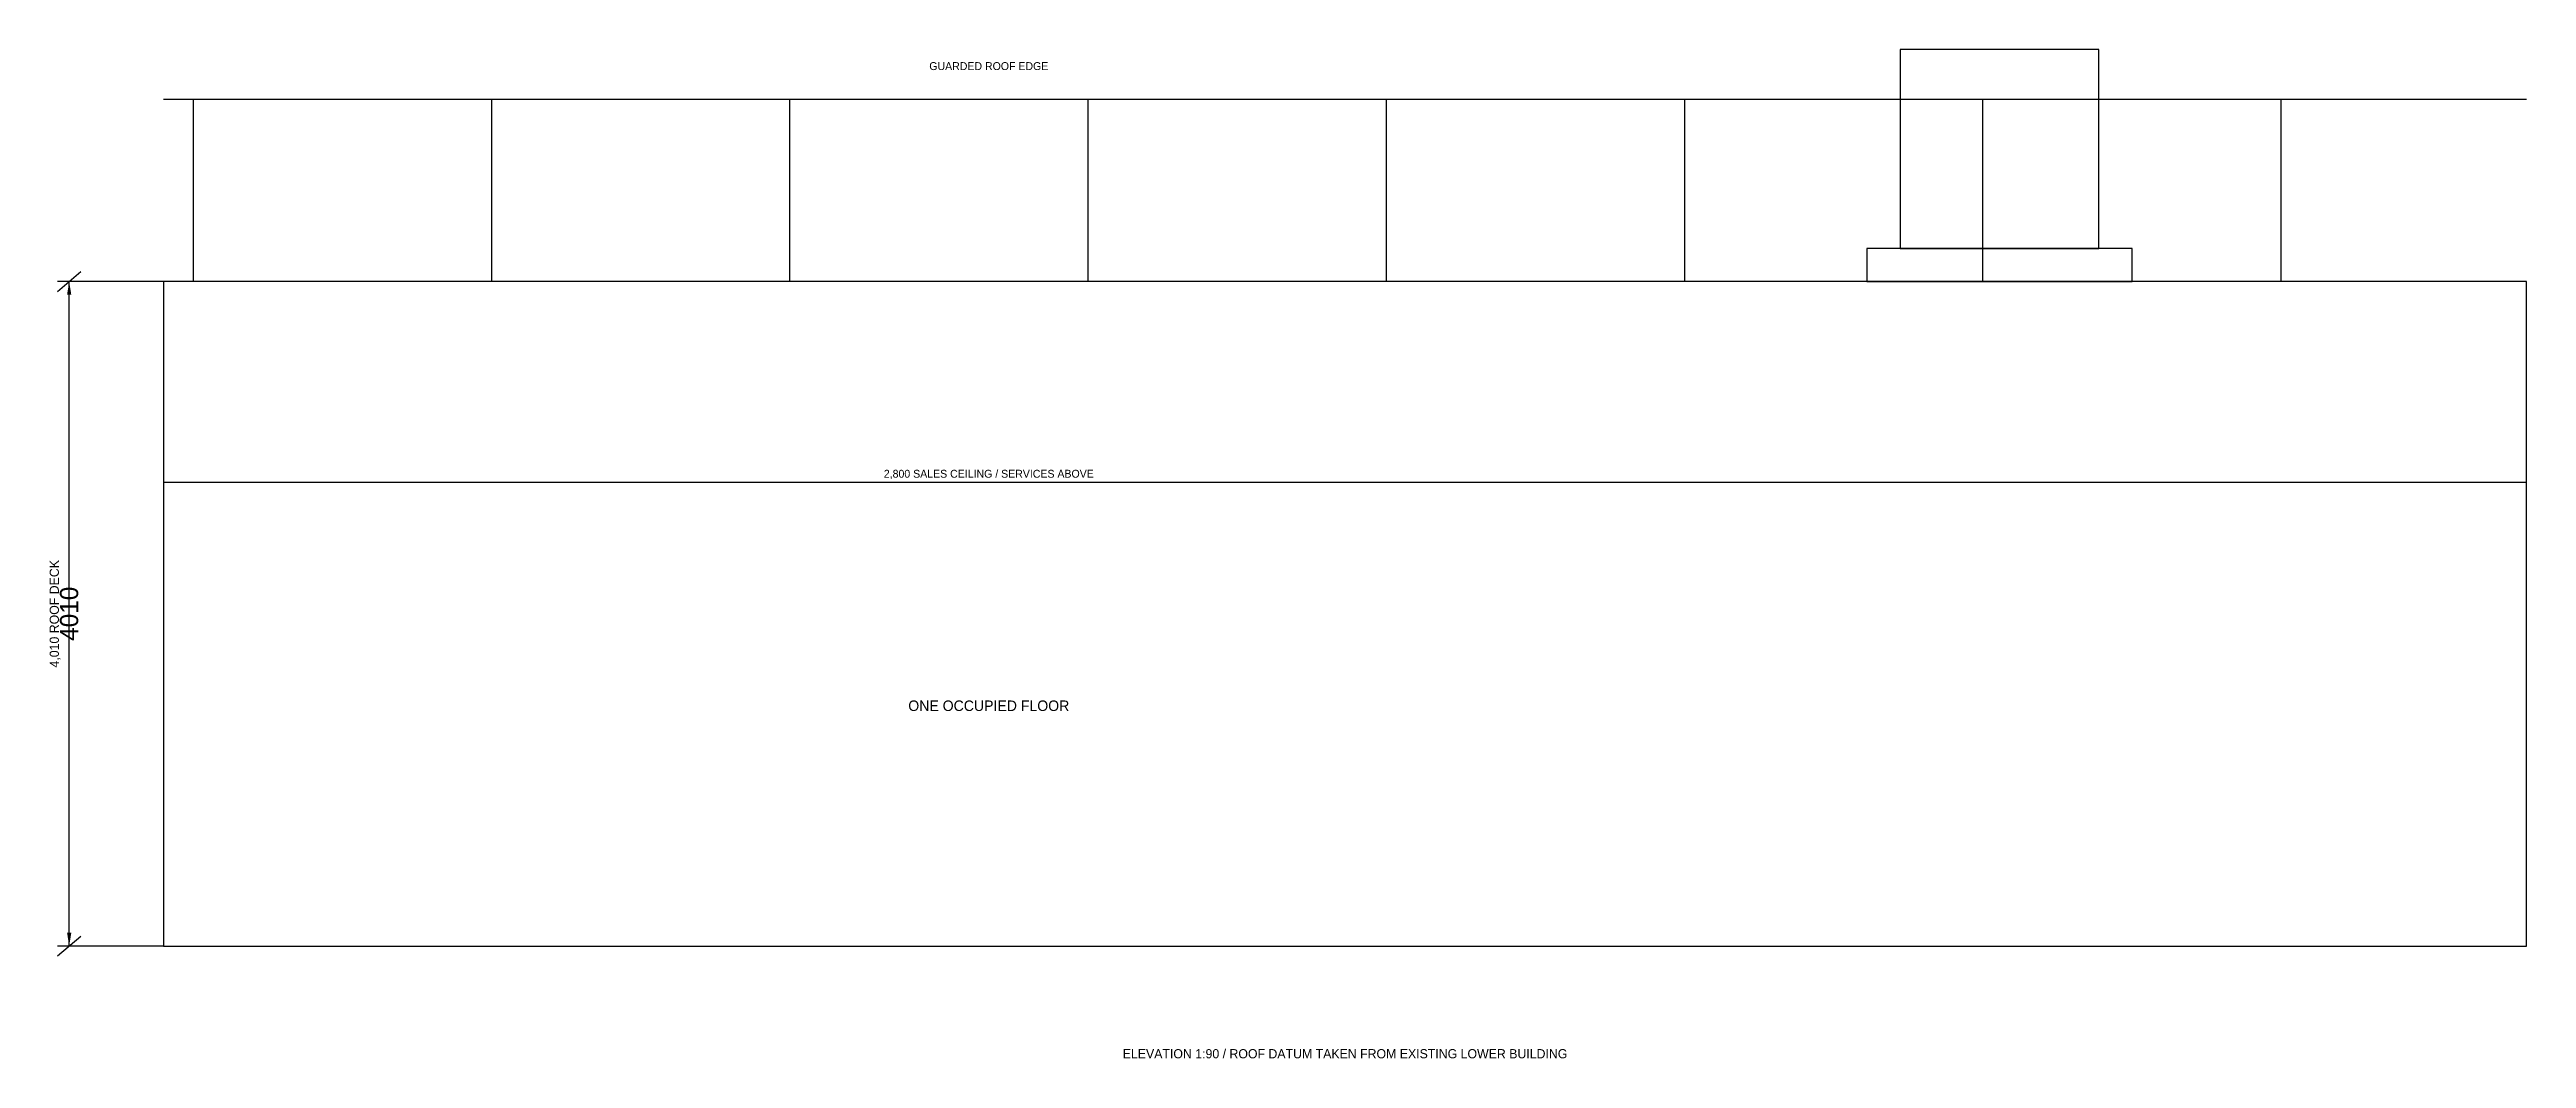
# Model space of a CAD drawing. Header units: millimetres. Extents: x -1160 to 38600, y -2519 to 23410.
# Drawn here: x 17131 to 32080, y 17321 to 23410 of the extents above; entities that cross this region are included whole.
import ezdxf
from ezdxf.enums import TextEntityAlignment as Align

# ---------------------------------------------------------------- set-up
doc = ezdxf.new("R2010")
doc.units = ezdxf.units.MM
for name, color, linetype in [('COLD', 4, 'Continuous'), ('DIM', 8, 'Continuous'), ('EXTERIOR', 7, 'Continuous'), ('FLOOR', 8, 'Continuous'), ('STAFF', 30, 'Continuous'), ('TEXT', 7, 'Continuous')]:
    doc.layers.add(name, color=color, linetype=linetype)
doc.dimstyles.get("Standard").update_dxf_attribs({"dimtxt": 2.5, "dimasz": 2.5, "dimexe": 1.25, "dimexo": 0.625, "dimtad": 1, "dimcen": 2.5, "dimazin": 3, "dimtfac": 1, "dimtmove": 0, "dimatfit": 3})

msp = doc.modelspace()

# ---------------------------------------------------------------- texts
at = {"layer": 'DIM'}
msp.add_text('4,010 ROOF DECK', height=55.562, rotation=90, dxfattribs=at).set_placement((17160, 20005), align=Align.MIDDLE_CENTER)
at = {"layer": 'TEXT'}
for s, height, p in [('GUARDED ROOF EDGE', 47.625, (22800, 23310)), ('2,800 SALES CEILING / SERVICES ABOVE', 47.625, (22800, 20850)), ('ONE OCCUPIED FLOOR', 63.5, (22800, 19450)), ('ELEVATION 1:90 / ROOF DATUM TAKEN FROM EXISTING LOWER BUILDING', 55.562, (24950, 17350))]:
    msp.add_text(s, height=height, dxfattribs=at).set_placement(p, align=Align.MIDDLE_CENTER)

# ---------------------------------------------------------------- blocks, each defined once
blk = doc.blocks.new('_CLOSEDFILLED')
at = {"color": 0, "linetype": 'BYBLOCK'}
blk.add_solid([(-1, 0.16), (0, 0), (-1, -0.16)], dxfattribs=at)
blk = doc.blocks.new('*D9')
at = {"color": 8}
for p, q in [((17820, 22010), (17250, 22010)), ((17250, 20225), (17250, 21930)), ((17250, 18080), (17250, 19785)), ((17820, 18000), (17250, 18000))]:
    blk.add_line(p, q, dxfattribs=at)
at = {"layer": 'Defpoints'}
for p in [(17820, 22010), (17250, 18000), (17820, 18000)]:
    blk.add_point(p, dxfattribs=at)
at = {"color": 8, "xscale": 80, "yscale": 80}
for p, rotation in [((17250, 22010), 90), ((17250, 18000), 270)]:
    blk.add_blockref('_CLOSEDFILLED', p, dxfattribs=dict(at, rotation=rotation))
at = {"color": 8, "insert": (17250, 20005), "char_height": 110, "attachment_point": 5, "rotation": 90}
blk.add_mtext('4010', dxfattribs=at)

# ---------------------------------------------------------------- dimensions: what is measured, and where the dimension line sits
dim = msp.add_linear_dim(base=(17250, 18000), p1=(17820, 18000), p2=(17820, 22010), angle=90, dimstyle='Standard', override={"dimtxt": 110, "dimasz": 80, "dimdec": 0, "dimclrd": 8, "dimclre": 8, "dimclrt": 8})
dim.commit()
dim.dimension.update_dxf_attribs({"geometry": '*D9', "text_midpoint": (17250, 20005)})

# ---------------------------------------------------------------- linework, layer by layer
at = {"layer": 'COLD'}
for p, q in [((29500, 23410), (28300, 23410)), ((28300, 23410), (28300, 22210)), ((29500, 22210), (29500, 23410)), ((28300, 22210), (29500, 22210))]:
    msp.add_line(p, q, dxfattribs=at)
at = {"layer": 'DIM'}
for p, q in [((17180, 21950), (17320, 22070)), ((17820, 22010), (17180, 22010)), ((17250, 18000), (17250, 22010)), ((17180, 17940), (17320, 18060)), ((17820, 18000), (17180, 18000))]:
    msp.add_line(p, q, dxfattribs=at)
at = {"layer": 'EXTERIOR'}
for p, q in [((32080, 22010), (17820, 22010)), ((17820, 22010), (17820, 18000)), ((32080, 18000), (32080, 22010)), ((17820, 18000), (32080, 18000)), ((17820, 18000), (32080, 18000))]:
    msp.add_line(p, q, dxfattribs=at)
at = {"layer": 'FLOOR'}
msp.add_line((17820, 20800), (32080, 20800), dxfattribs=at)
at = {"layer": 'STAFF'}
for p, q in [((17820, 23110), (32080, 23110)), ((18000, 22010), (18000, 23110)), ((19800, 22010), (19800, 23110)), ((21600, 22010), (21600, 23110)), ((23400, 22010), (23400, 23110)), ((25200, 22010), (25200, 23110)), ((27000, 22010), (27000, 23110)), ((28800, 22010), (28800, 23110)), ((30600, 22010), (30600, 23110)), ((29700, 22210), (28100, 22210)), ((28100, 22210), (28100, 22010)), ((29700, 22010), (29700, 22210)), ((28100, 22010), (29700, 22010))]:
    msp.add_line(p, q, dxfattribs=at)

msp.set_redraw_order([(e.dxf.handle, doc.entitydb.next_handle()) for e in msp.query("TEXT MTEXT ATTDEF DIMENSION ARC_DIMENSION")])  # texts and dimensions are drawn at this point

doc.saveas('drawing.dxf')
